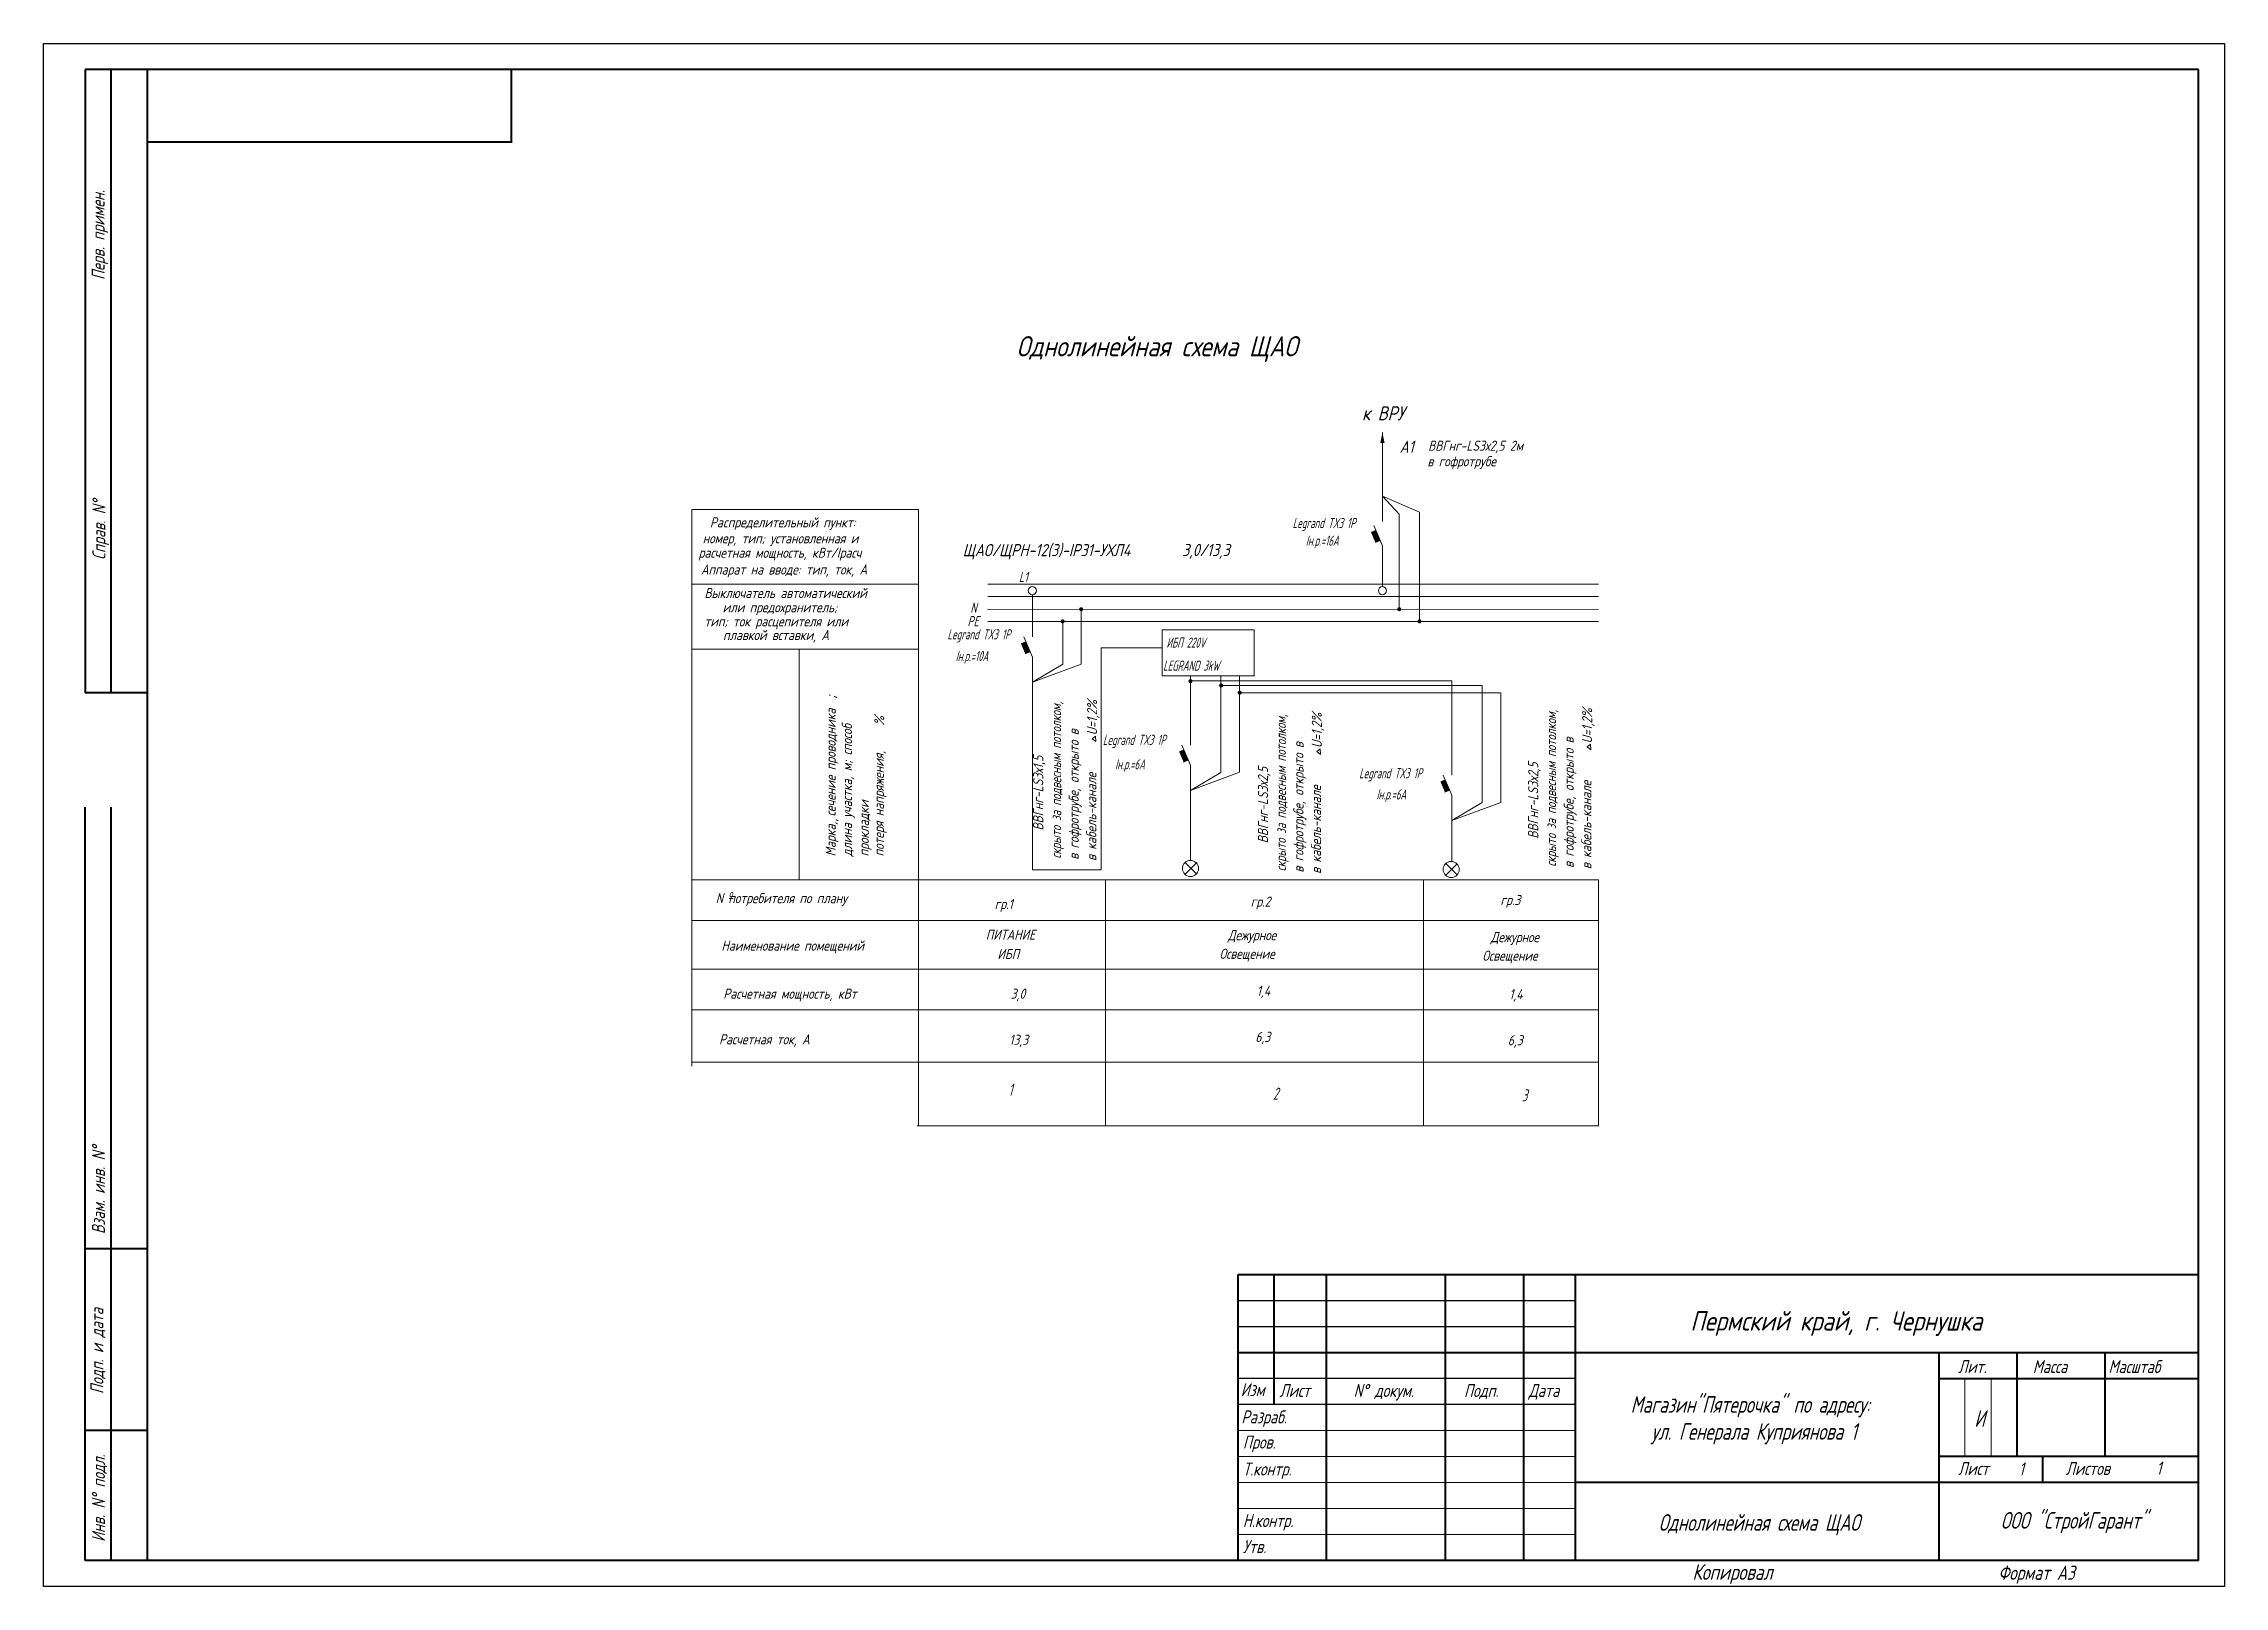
# Model space of a CAD drawing. Header units: millimetres. Extents: x 750 to 1911925457632, y 500 to 46276.
# Drawn here: x 270237 to 299707, y 510 to 21350 of the extents above; entities that cross this region are included whole.
import ezdxf
from ezdxf.enums import TextEntityAlignment as Align

# ---------------------------------------------------------------- set-up
doc = ezdxf.new("R2010")
doc.units = ezdxf.units.MM
for name, color, linetype in [('1', 7, 'Continuous'), ('KONTUR', 7, 'Continuous'), ('Проводки', 1, 'Continuous'), ('Электропроводки', 1, 'Continuous')]:
    doc.layers.add(name, color=color, linetype=linetype)
doc.layers.add('SHTAMP_Ном_пера__98', color=7, linetype='Continuous', lineweight=25, true_color=0x1f1f1f)
for name, color, linetype, lineweight in [('Основная', 7, 'Continuous', 40), ('текст', 250, 'Continuous', 20), ('тонкая', 7, 'Continuous', 20)]:
    doc.layers.add(name, color=color, linetype=linetype, lineweight=lineweight)
doc.styles.add('ROMANS', font='romans.shx', dxfattribs={"width": 0.7, "oblique": 15, "height": 1})
doc.styles.add('стиль1', font='romans.shx', dxfattribs={"width": 0.75, "oblique": 15, "height": 3.5})

msp = doc.modelspace()

# ---------------------------------------------------------------- texts
at = {"color": 0, "lineweight": 20, "style": 'ROMANS', "oblique": 15, "width": 0.6}
for s, height, p in [('Legrand TX3 1P', 136.75, (287115, 14874)), ('Iн.р.=16А', 136.7, (287293, 14635)), ('Legrand TX3 1P', 136.75, (282451, 13370)), ('ИБП 220V', 136.7, (285410, 13259)), ('Iн.р.=10А', 136.7, (282562, 13076)), ('LEGRAND 3kW', 136.75, (285365, 12948)), ('Legrand TX3 1P', 136.75, (284551, 11945)), ('Iн.р.=6А', 136.7, (284716, 11615)), ('Legrand TX3 1P', 136.75, (288014, 11494)), ('Iн.р.=6А', 136.7, (288248, 11209))]:
    msp.add_text(s, height=height, dxfattribs=at).set_placement(p, align=Align.MIDDLE_LEFT)
at = {"color": 0, "lineweight": 20, "style": 'ROMANS', "oblique": 15}
for s, height, width, p in [('L1', 136.7, 0.7, (283416, 14076)), ('РЕ', 136.7, 0.7, (282721, 13480)), ('N', 137, 0.7, (282760, 13663)), ('1', 164, 0.6, (283278, 7138)), ('2', 164, 0.6, (286851, 7083)), ('3', 164, 0.6, (290213, 7060))]:
    msp.add_text(s, height=height, dxfattribs=dict(at, width=width)).set_placement(p)
at = {"color": 0, "linetype": 'ByBlock', "lineweight": 25, "style": 'ROMANS', "oblique": 15, "width": 0.8}
msp.add_text('Пермский край, г. Чернушка', height=263.29, dxfattribs=at).set_placement((292490, 3965))
at = {"layer": '1', "color": 0, "lineweight": 20, "style": 'ROMANS', "oblique": 15, "width": 0.8}
for s, height, p in [('Однолинейная cхема ЩАО', 273.49, (283384, 17125)), ('к ВРУ', 191.4, (288054, 16261)), ('А1', 164.1, (288561, 15822)), ('ВВГнг-LS3х2,5 2м', 136.75, (288947, 15850)), ('в гофротрубе', 136.75, (288937, 15640)), ('Раcпределительный пункт:', 136.75, (279241, 14815)), ('расчетная мощность, кВт/Iрасч', 136.75, (279087, 14404)), ('номер, тип; установленная и', 136.75, (279143, 14599)), ('ЩАО/ЩРН-12(З)-IP31-УХЛ4', 164.09, (282657, 14426)), ('3,0/13,3', 164.1, (285623, 14428)), ('Аппарат на вводе: тип, ток, А', 136.75, (279119, 14178)), ('Выключатель автоматический', 136.75, (279167, 13860)), ('тип; ток расцепителя или', 136.75, (279167, 13477)), ('или предохранитель;', 136.75, (279413, 13668)), ('плавкой вставки, А', 136.75, (279418, 13292)), (' N потребителя по плану', 136.75, (279247, 9738)), ('о', 98.5, (279497, 9820)), ('гр.1', 136.7, (283089, 9659)), ('гр.2', 136.7, (286549, 9692)), ('гр.3', 136.7, (289925, 9714)), ('Наименование помещений', 136.75, (279396, 9097)), ('ПИТАНИЕ ', 136.7, (282969, 9245)), ('Дежурное', 136.7, (286241, 9238)), ('Дежурное', 136.7, (289793, 9212)), ('ИБП', 136.7, (283126, 8984)), ('Освещение', 136.7, (286128, 8987)), ('Освещение', 136.7, (289680, 8961)), ('Расчетная мощность, кВт', 136.75, (279422, 8448)), ('3,0', 136.7, (283305, 8447)), ('1,4', 136.7, (286631, 8487)), ('1,4', 136.7, (290042, 8441)), ('Расчетная ток, А', 136.75, (279365, 7832)), ('13,3', 136.7, (283286, 7825)), ('6,3', 136.7, (286612, 7864)), ('6,3', 136.7, (290023, 7819))]:
    msp.add_text(s, height=height, dxfattribs=at).set_placement(p)
at = {"layer": '1', "color": 0, "lineweight": 20, "style": 'ROMANS', "oblique": 15}
for s, height, width, p in [(';', 164, 0.8, (280950, 12497)), ('скрыто за подвесным потолком,', 136.75, 0.74, (283988, 10342)), ('U=1,2%%%', 136.7, 0.8, (284474, 12006)), ('U=1,2%%%', 136.7, 0.8, (291164, 11896)), ('Марка, сечение проводника ', 136.75, 0.8, (280941, 10370)), ('длина участка, м; способ', 136.75, 0.8, (281161, 10370)), ('%', 137, 0.8, (281598, 12139)), ('в гофротрубе, открыто в ', 136.75, 0.8, (284226, 10325)), ('скрыто за подвесным потолком,', 136.75, 0.74, (287025, 10170)), ('U=1,2%%%', 136.7, 0.8, (287511, 11834)), ('скрыто за подвесным потолком,', 136.75, 0.74, (290677, 10232)), ('потеря напряжения,', 136.75, 0.8, (281592, 10370)), ('в гофротрубе, открыто в ', 136.75, 0.8, (287263, 10152)), ('в гофротрубе, открыто в ', 136.75, 0.8, (290915, 10215)), ('ВВГнг-LS3х1,5', 136.75, 0.8, (283746, 10720)), ('в кабель-канале', 136.75, 0.8, (284463, 10308)), ('ВВГнг-LS3х2,5', 136.75, 0.8, (286783, 10548)), ('ВВГнг-LS3х2,5', 136.75, 0.8, (290435, 10610)), ('в кабель-канале', 136.75, 0.8, (287500, 10135)), ('в кабель-канале', 136.75, 0.8, (291153, 10198)), ('прокладки', 136.7, 0.8, (281389, 10370)), (',', 137, 0.8, (280947, 10844))]:
    msp.add_text(s, height=height, rotation=90, dxfattribs=dict(at, width=width)).set_placement(p)
at = {"layer": 'SHTAMP_Ном_пера__98', "color": 0, "linetype": 'ByBlock', "lineweight": 25, "char_height": 225, "attachment_point": 5, "line_spacing_factor": 0.971274, "style": 'ROMANS'}
for s, insert, width in [('Магазин"Пятерочка" по адресу:\\P ул. Генерала Куприянова 1', (293300, 2754), 3873.2), ('И', (296399, 2777), 3689.6), ('Однолинейная схема ЩАО', (293421, 1342), 3689.6), ('ООО "СтройГарант"', (297674, 1371), 3689.6)]:
    msp.add_mtext(s, dxfattribs=dict(at, insert=insert, width=width))
at = {"layer": 'текст', "color": 0, "style": 'стиль1', "oblique": 15, "width": 0.75}
for s, p in [('Перв. примен.', (271061, 18158)), ('Справ. N%%d', (271072, 14377)), ('Взам. инв. N%%d', (271066, 5269)), ('Подп. и дата', (271045, 3109)), ('Инв. N%%d подл.', (271066, 1111))]:
    msp.add_text(s, height=175.42, rotation=90, dxfattribs=at).set_placement(p)
for s, height, p in [('Лит.', 175.4, (296109, 3391)), ('Масса', 175.4, (297118, 3391)), ('Масштаб', 175.4, (298141, 3391)), ('Изм', 175.4, (286414, 3079)), ('Лист', 175.4, (286938, 3068)), ('N%%d докум. ', 175.42, (287940, 3068)), ('Подп.', 175.4, (289432, 3068)), ('Дата', 175.4, (290305, 3068)), ('Разраб.', 175.4, (286422, 2711)), ('Пров.', 175.4, (286443, 2371)), ('Т.контр.', 175.4, (286443, 2007)), ('Лист', 175.4, (296109, 2015)), ('1', 175, (296930, 2010)), ('Листов', 175.4, (297563, 2015)), ('1', 175, (298788, 2020)), ('Н.контр.', 175.4, (286443, 1311)), ('Утв.', 175.4, (286443, 959)), ('Копировал', 210.5, (292518, 598)), ('Формат А3', 193, (296652, 598))]:
    msp.add_text(s, height=height, dxfattribs=at).set_placement(p)

# ---------------------------------------------------------------- hatches: boundary and pattern name
at = {"layer": 'Проводки', "lineweight": 20, "ltscale": 0.5}
h = msp.add_hatch(color=0, dxfattribs=at)
h.paths.add_polyline_path([(288329, 16098), (288329, 15954), (288359, 15954)])
h.paths.add_polyline_path([(288329, 16098), (288300, 15954), (288329, 15954)])

# ---------------------------------------------------------------- linework, layer by layer
at = {"color": 0, "lineweight": 20}
for p, q in [((288329, 15237), (288557, 14994)), ((284258, 12967), (284258, 13710)), ((284008, 12966), (284008, 13546)), ((283599, 12723), (284008, 12966)), ((286146, 11506), (286146, 12808)), ((286396, 11507), (286396, 12808)), ((289678, 11100), (289678, 12680)), ((289928, 11101), (289928, 12581)), ((285737, 11263), (286146, 11506)), ((289269, 10857), (289678, 11100))]:
    msp.add_line(p, q, dxfattribs=at)
at = {"color": 0, "lineweight": 20, "ltscale": 0.5}
msp.add_line((288557, 14994), (288557, 13710), dxfattribs=at)
at = {"color": 0}
for p, q in [((290936, 4369), (286375, 4369)), ((290936, 4018), (286375, 4018)), ((290936, 3317), (286375, 3317)), ((290936, 2966), (286375, 2966)), ((295848, 861), (295848, 861))]:
    msp.add_line(p, q, dxfattribs=at)
at = {"layer": '1', "color": 0, "lineweight": 20}
for p, q in [((288329, 14894), (288329, 16098)), ((278998, 15058), (282061, 15058)), ((278998, 7536), (278998, 15058)), ((282061, 15058), (282061, 6731)), ((288329, 15237), (288830, 15023)), ((288330, 14567), (288212, 14840)), ((288830, 15023), (288830, 13546)), ((288299, 14637), (288234, 14610)), ((288329, 14016), (288329, 14566)), ((278998, 14047), (282061, 14047)), ((282997, 14047), (291247, 14047)), ((282997, 13882), (291247, 13882)), ((283599, 13335), (283599, 13907)), ((282994, 13710), (291247, 13706)), ((282998, 13546), (291247, 13544)), ((283599, 13063), (283481, 13335)), ((278998, 13171), (282061, 13171)), ((280448, 13171), (280448, 10054)), ((283569, 13133), (283503, 13106)), ((283599, 10197), (283599, 13062)), ((283599, 12723), (284258, 12967)), ((285737, 11875), (285737, 12808)), ((289269, 11469), (289269, 12742)), ((284407, 11960), (284453, 11997)), ((284455, 11922), (284407, 11960)), ((284453, 11997), (284455, 11922)), ((285737, 11602), (285620, 11875)), ((287444, 11787), (287490, 11825)), ((287490, 11825), (287492, 11749)), ((291096, 11849), (291143, 11887)), ((291144, 11812), (291096, 11849)), ((291143, 11887), (291144, 11812)), ((285707, 11673), (285641, 11645)), ((285735, 10317), (285737, 11602)), ((285737, 11263), (286396, 11507)), ((287492, 11749), (287444, 11787)), ((289269, 11197), (289151, 11469)), ((289239, 11267), (289173, 11239)), ((289269, 10302), (289269, 11196)), ((289269, 10857), (289928, 11101)), ((278998, 10054), (291247, 10054)), ((284588, 10054), (284588, 6731)), ((288884, 10054), (288884, 6731)), ((291247, 10054), (291247, 6731)), ((279500, 9803), (279555, 9803)), ((278998, 9507), (291247, 9507)), ((278998, 8847), (291247, 8847)), ((279430, 8849), (291247, 8849)), ((278998, 8300), (291247, 8300)), ((278998, 7589), (291247, 7589))]:
    msp.add_line(p, q, dxfattribs=at)
at = {"layer": '1', "color": 0, "lineweight": 20, "const_width": 27.3}
for points in [[(283994, 13546, 1), (284021, 13546, 1)], [(284244, 13710, 1), (284271, 13710, 1)], [(288543, 13710, 1), (288570, 13710, 1)], [(288817, 13546, 1), (288844, 13546, 1)], [(285721, 12738, 1), (285749, 12738, 1)], [(286136, 12680, 1), (286163, 12680, 1)], [(286386, 12582, 1), (286414, 12582, 1)]]:
    msp.add_lwpolyline(points, format="xyb", close=True, dxfattribs=at)
at = {"layer": '1', "color": 0, "lineweight": 20}
for centre in [(283598, 13961), (288329, 13961)]:
    msp.add_circle(centre, 54.7, dxfattribs=at)
for p in [(283743, 11627), (290433, 11517), (286780, 11454)]:
    msp.add_point(p, dxfattribs=at)
for points in [[(288239, 14779), (288239, 14779), (288174, 14752), (288299, 14637)], [(288174, 14752), (288234, 14610), (288299, 14637)], [(288299, 14637), (288299, 14637), (288239, 14779)], [(283509, 13275), (283509, 13275), (283443, 13248), (283569, 13133)], [(283569, 13133), (283569, 13133), (283509, 13275)], [(283443, 13248), (283503, 13106), (283569, 13133)], [(285647, 11815), (285647, 11815), (285581, 11788), (285707, 11673)], [(285707, 11673), (285707, 11673), (285647, 11815)], [(285581, 11788), (285641, 11645), (285707, 11673)], [(289179, 11409), (289179, 11409), (289113, 11382), (289239, 11267)], [(289113, 11382), (289173, 11239), (289239, 11267)], [(289239, 11267), (289239, 11267), (289179, 11409)]]:
    msp.add_solid(points, dxfattribs=at)
at = {"layer": 'KONTUR', "color": 0}
for p, q in [((270237, 510), (270237, 21350)), ((270237, 21350), (299707, 21350)), ((299707, 21350), (299707, 510)), ((299707, 510), (270237, 510))]:
    msp.add_line(p, q, dxfattribs=at)
at = {"layer": 'Основная', "color": 0}
for p, q in [((270798, 20999), (270798, 12579)), ((299356, 20999), (270798, 20999)), ((271149, 12579), (271149, 20999)), ((271640, 3668), (271640, 20999)), ((276559, 20008), (276559, 20991)), ((299356, 861), (299356, 20999)), ((276552, 20017), (271640, 20017)), ((271640, 12579), (270798, 12579)), ((270798, 861), (270798, 11035)), ((271149, 861), (271149, 11035)), ((271640, 5071), (270798, 5071)), ((286375, 4720), (286375, 861)), ((299356, 4720), (286375, 4720)), ((286866, 2966), (286866, 4720)), ((287568, 4720), (287568, 861)), ((289182, 861), (289182, 4720)), ((290235, 4720), (290235, 861)), ((290936, 4720), (290936, 861)), ((271640, 861), (271640, 3668)), ((286375, 3668), (299356, 3668)), ((295848, 3668), (295848, 861)), ((296901, 3668), (296901, 2264)), ((298093, 3668), (298093, 2264)), ((295848, 3317), (299356, 3317)), ((271640, 2615), (270798, 2615)), ((299356, 2264), (295848, 2264)), ((297251, 2264), (297251, 1913)), ((299356, 1913), (290936, 1913)), ((299356, 861), (270798, 861))]:
    msp.add_line(p, q, dxfattribs=at)
at = {"layer": 'тонкая', "color": 0}
for p, q in [((296198, 3302), (296198, 2264)), ((296554, 3302), (296554, 2264)), ((286375, 2615), (290936, 2615)), ((290936, 2264), (286375, 2264)), ((290936, 1913), (286375, 1913))]:
    msp.add_line(p, q, dxfattribs=at)
for points in [[(286375, 1563), (290936, 1563)], [(286375, 1212), (290936, 1212)]]:
    msp.add_lwpolyline(points, dxfattribs=at)
at = {"layer": 'Электропроводки', "color": 0, "lineweight": 20}
for p, q in [((284527, 10191), (284527, 13188)), ((284530, 13188), (285353, 13188)), ((285739, 12742), (289269, 12742)), ((286149, 12680), (289679, 12680)), ((286398, 12581), (289927, 12581)), ((283596, 10191), (284527, 10191)), ((285821, 10290), (285662, 10131)), ((285662, 10290), (285821, 10131)), ((289185, 10276), (289339, 10122)), ((289337, 10269), (289185, 10117)), ((282042, 6731), (291247, 6731))]:
    msp.add_line(p, q, dxfattribs=at)
msp.add_lwpolyline([(285353, 13432), (286596, 13432), (286596, 12808), (285353, 12808)], close=True, dxfattribs=at)
for centre in [(285735, 10208), (289258, 10194)]:
    msp.add_circle(centre, 109, dxfattribs=at)

msp.set_redraw_order([(e.dxf.handle, doc.entitydb.next_handle()) for e in msp.query("TEXT MTEXT ATTDEF DIMENSION ARC_DIMENSION")])  # texts and dimensions are drawn at this point

doc.saveas('drawing.dxf')
